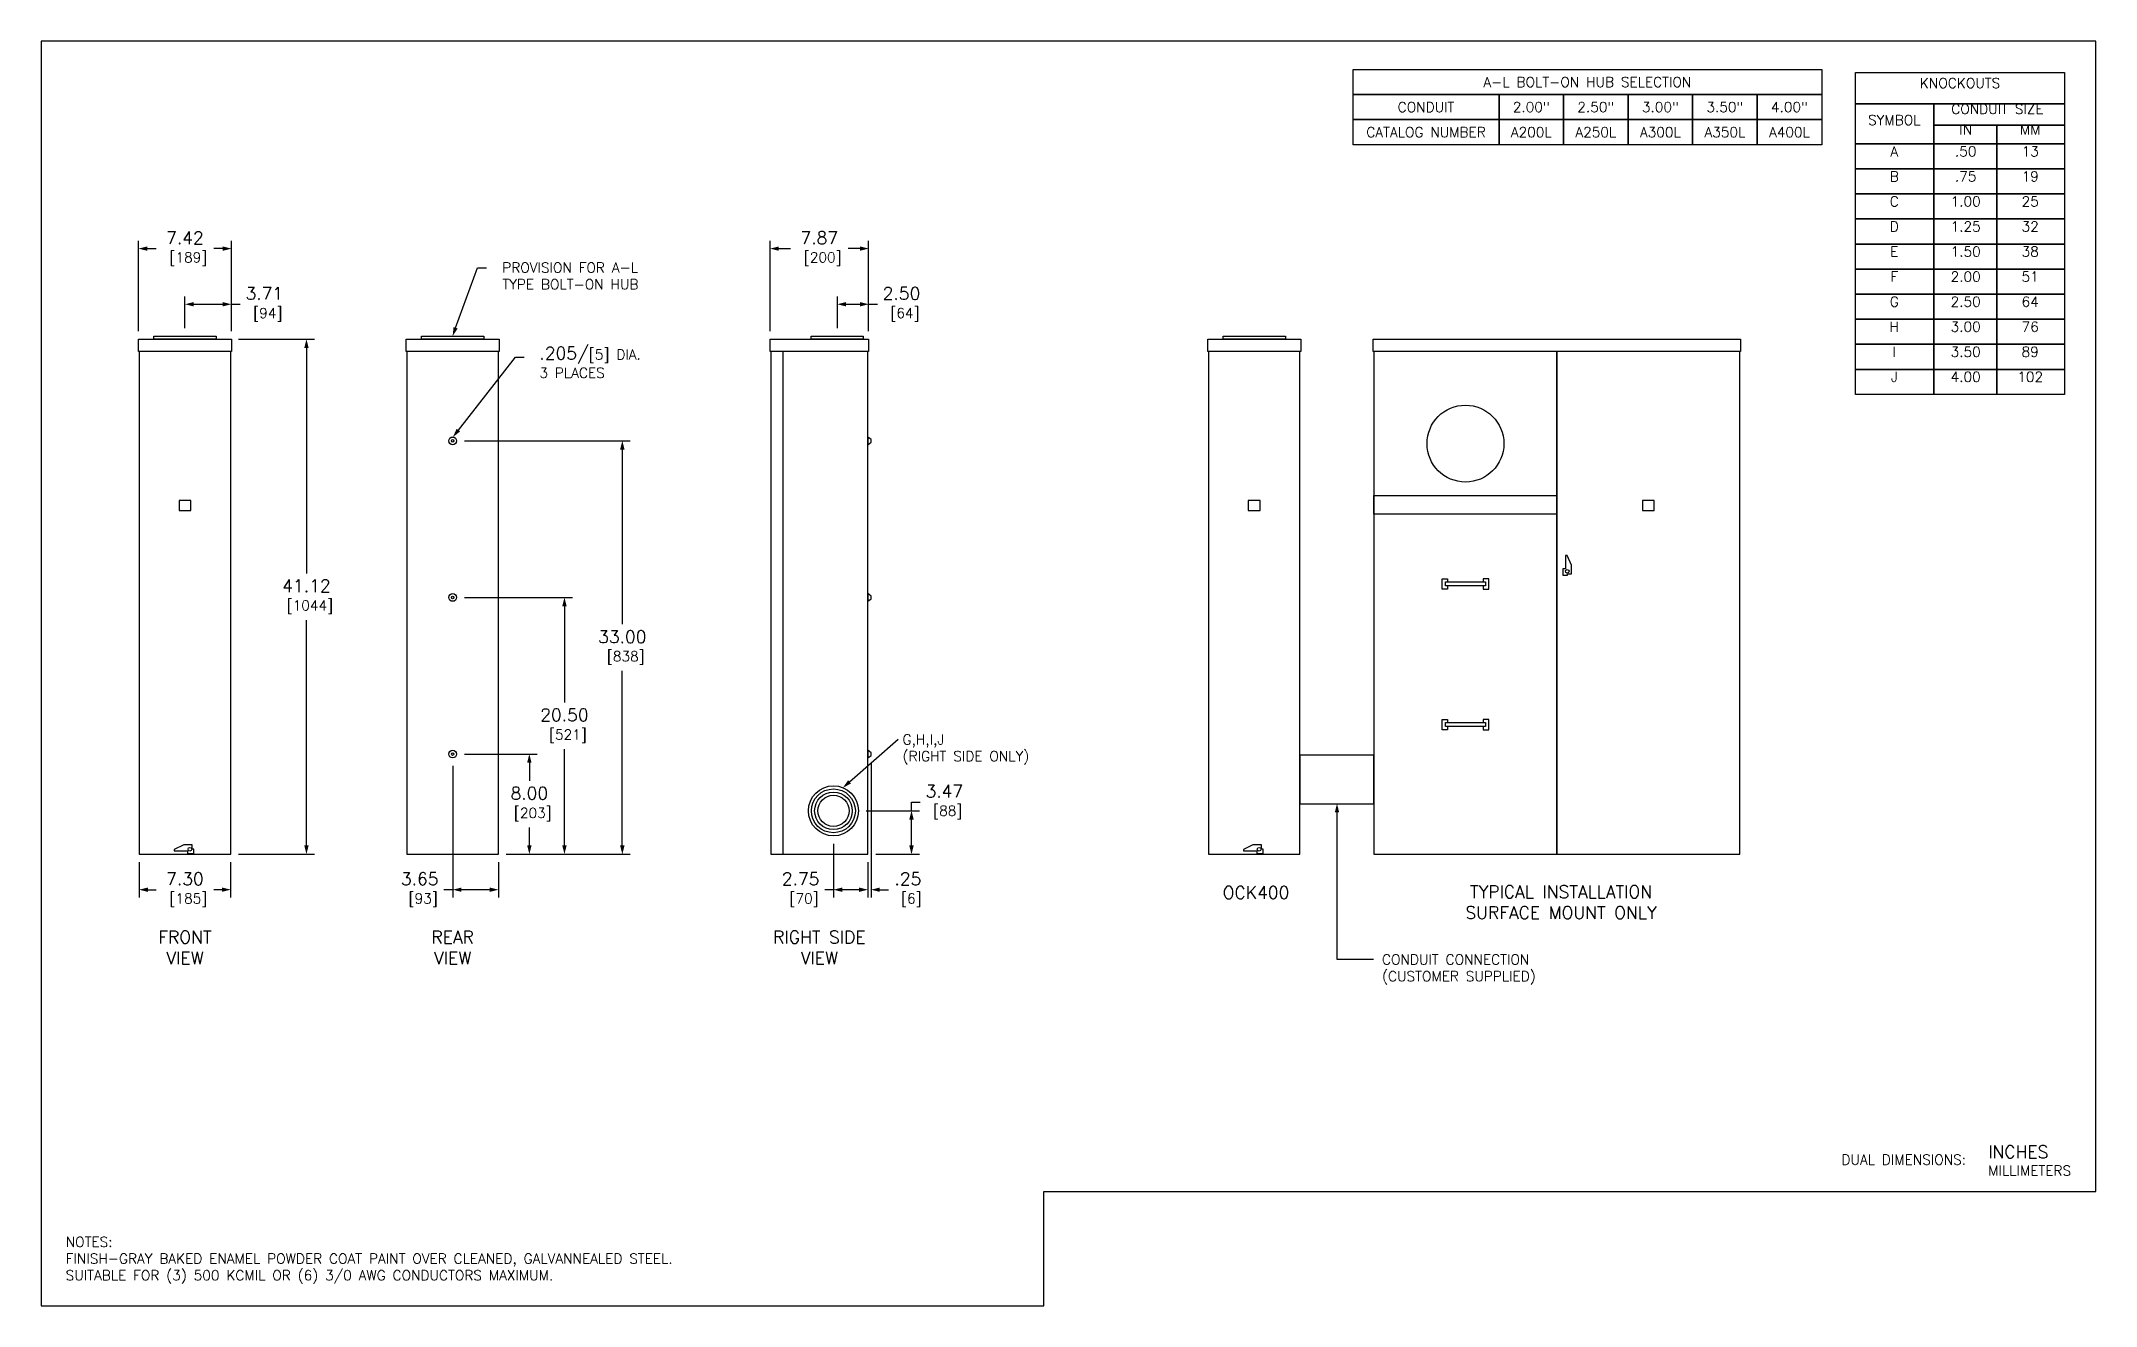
# Model space of a CAD drawing. Extents: x 0 to 879, y 0 to 101.
# Drawn here: x 0 to 164, y 0 to 101 of the extents above; entities that cross this region are included whole.
import ezdxf
from ezdxf.enums import TextEntityAlignment as Align

# ---------------------------------------------------------------- set-up
doc = ezdxf.new("R2010")
doc.units = 0
doc.header["$MEASUREMENT"] = 0
doc.layers.get('0').update_dxf_attribs({"linetype": 'CONTINUOUS'})
doc.layers.get('DEFPOINTS').update_dxf_attribs({"linetype": 'CONTINUOUS'})
for name, color, linetype in [('CONTINUOUS1', 7, 'CONTINUOUS'), ('DIM', 2, 'CONTINUOUS'), ('TEXT1', 3, 'CONTINUOUS'), ('VIEWPORT', 9, 'CONTINUOUS')]:
    doc.layers.add(name, color=color, linetype=linetype)
doc.styles.add('ROMANS', font='romans.shx')
doc.dimstyles.new('SCHNEIDERELECTRIC_DUAL_BEL', dxfattribs={"dimscale": 0, "dimtxt": 0.1, "dimasz": 0.07, "dimexe": 0.0625, "dimexo": 0.0625, "dimgap": 0.04, "dimtad": 0, "dimtih": 1, "dimtoh": 1, "dimrnd": 0.001, "dimzin": 4, "dimtxsty": 'ROMANS', "dimblk": 'SEARROW', "dimcen": 0.09, "dimclrd": 256, "dimclre": 256, "dimclrt": 256, "dimazin": 3, "dimtfac": 1, "dimtofl": 0, "dimtmove": 0, "dimatfit": 3, "dimtolj": 1, "dimtzin": 0})

msp = doc.modelspace()

# ---------------------------------------------------------------- texts
at = {"layer": 'TEXT1', "style": 'ROMANS'}
for s, height, p in [('KNOCKOUTS', 0.8, (153.158, 97.204)), ('CONDUIT SIZE', 0.80001, (156.143, 95.137)), ('SYMBOL', 0.8, (147.908, 94.254)), ('IN', 0.8, (153.606, 93.504)), ('MM', 0.8, (158.756, 93.504)), ('A', 0.8, (147.908, 91.754)), ('.50', 0.8, (153.606, 91.754)), ('13', 0.8, (158.756, 91.754)), ('B', 0.8, (147.908, 89.754)), ('.75', 0.8, (153.606, 89.754)), ('19', 0.8, (158.756, 89.754)), ('C', 0.8, (147.908, 87.754)), ('1.00', 0.8, (153.606, 87.754)), ('25', 0.8, (158.756, 87.754)), ('D', 0.8, (147.908, 85.754)), ('1.25', 0.8, (153.606, 85.754)), ('32', 0.8, (158.756, 85.754)), ('E', 0.8, (147.908, 83.754)), ('1.50', 0.8, (153.606, 83.754)), ('38', 0.8, (158.756, 83.754)), ('F', 0.8, (147.908, 81.754)), ('2.00', 0.8, (153.606, 81.754)), ('51', 0.8, (158.756, 81.754)), ('G', 0.8, (147.908, 79.754)), ('2.50', 0.8, (153.606, 79.754)), ('64', 0.8, (158.756, 79.754)), ('H', 0.8, (147.908, 77.754)), ('3.00', 0.8, (153.606, 77.754)), ('76', 0.8, (158.756, 77.754)), ('I', 0.8, (147.908, 75.754)), ('3.50', 0.8, (153.606, 75.754)), ('89', 0.8, (158.756, 75.754)), ('J', 0.8, (147.908, 73.754)), ('4.00', 0.8, (153.606, 73.754)), ('102', 0.8, (158.756, 73.754))]:
    msp.add_text(s, height=height, dxfattribs=at).set_placement(p, align=Align.CENTER)
for s, height, p in [('DUAL DIMENSIONS:', 0.8, (143.693, 11.273)), ('INCHES', 1, (155.405, 11.799)), ('MILLIMETERS', 0.8, (155.405, 10.399))]:
    msp.add_text(s, height=height, dxfattribs=at).set_placement(p)
for s, insert, char_height, attachment_point in [('A-L BOLT-ON HUB SELECTION', (123.416, 97.686), 0.8, 5), ('CONDUIT', (110.537, 95.686), 0.8, 5), ('2.00"', (118.936, 95.686), 0.8, 5), ('2.50"', (124.087, 95.686), 0.8, 5), ('3.00"', (129.239, 95.686), 0.8, 5), ('3.50"', (134.39, 95.686), 0.8, 5), ('4.00"', (139.541, 95.686), 0.8, 5), ('CATALOG NUMBER', (110.537, 93.686), 0.8, 5), ('A200L', (118.936, 93.686), 0.8, 5), ('A250L', (124.087, 93.686), 0.8, 5), ('A300L', (129.239, 93.686), 0.8, 5), ('A350L', (134.39, 93.686), 0.8, 5), ('A400L', (139.541, 93.686), 0.8, 5), ('PROVISION FOR A-L\\PTYPE BOLT-ON HUB', (36.808, 83.275), 0.8, 1), ('.205/{\\H0.8x;[5] DIA.\\P3 PLACES}', (39.773, 76.54), 1, 1), ('G,H,I,J\\P(RIGHT SIDE ONLY)', (68.759, 45.61), 0.8, 1), ('OCK400', (96.964, 32.994), 1, 5), ('TYPICAL INSTALLATION\\PSURFACE MOUNT ONLY', (121.308, 32.224), 1, 5), ('FRONT\\PVIEW', (11.483, 28.601), 1, 5), ('REAR\\PVIEW', (32.845, 28.601), 1, 5), ('RIGHT SIDE\\PVIEW', (62.114, 28.601), 1, 5), ('CONDUIT CONNECTION\\P(CUSTOMER SUPPLIED)', (107.023, 28.048), 0.8, 1), ('NOTES:\\PFINISH-GRAY BAKED ENAMEL POWDER COAT PAINT OVER CLEANED, GALVANNEALED STEEL.\\PSUITABLE FOR (3) 500 KCMIL OR (6) 3/0 AWG CONDUCTORS MAXIMUM.', (1.963, 5.511), 0.8, 1)]:
    msp.add_mtext(s, dxfattribs=dict(at, insert=insert, char_height=char_height, attachment_point=attachment_point))

# ---------------------------------------------------------------- blocks, each defined once
blk = doc.blocks.new('SEARROW')
at = {"linetype": 'BYBLOCK'}
blk.add_lwpolyline([(0, 0, 0, 0.5, 0), (-1, 0, 0.5, 0.5, 0)], format="xyseb", dxfattribs=at)
blk = doc.blocks.new('*D3')
at = {"layer": 'DEFPOINTS', "color": 0}
for p in [(15.19, 84.39), (7.77, 77.17), (15.19, 77.17)]:
    blk.add_point(p, dxfattribs=at)
at = {"layer": 'DIM'}
for p, q in [((7.77, 77.79), (7.77, 85.01)), ((8.47, 84.39), (9.18, 84.39)), ((14.49, 84.39), (13.79, 84.39)), ((15.19, 77.79), (15.19, 85.01))]:
    blk.add_line(p, q, dxfattribs=at)
at = {"layer": 'DIM', "xscale": 0.7000000000000001, "yscale": 0.7000000000000001, "zscale": 0.7000000000000001, "rotation": 180}
blk.add_blockref('SEARROW', (7.77, 84.39), dxfattribs=at)
at = {"layer": 'DIM', "xscale": 0.7000000000000001, "yscale": 0.7000000000000001, "zscale": 0.7000000000000001}
blk.add_blockref('SEARROW', (15.19, 84.39), dxfattribs=at)
at = {"layer": 'DIM', "insert": (11.48, 84.39), "char_height": 1, "attachment_point": 5, "style": 'ROMANS'}
blk.add_mtext('\\A1;7.42\\P{\\H0.8x; [189]', dxfattribs=at)
blk = doc.blocks.new('*D4')
at = {"layer": 'DEFPOINTS', "color": 0}
for p in [(11.48, 79.95), (11.48, 77.42), (15.19, 77.17)]:
    blk.add_point(p, dxfattribs=at)
at = {"layer": 'DIM'}
for p, q in [((11.48, 78.04), (11.48, 80.58)), ((15.19, 77.79), (15.19, 80.58)), ((12.18, 79.95), (14.49, 79.95)), ((15.19, 79.95), (15.89, 79.95))]:
    blk.add_line(p, q, dxfattribs=at)
at = {"layer": 'DIM', "xscale": 0.7000000000000001, "yscale": 0.7000000000000001, "zscale": 0.7000000000000001, "rotation": 180}
blk.add_blockref('SEARROW', (11.48, 79.95), dxfattribs=at)
at = {"layer": 'DIM', "xscale": 0.7000000000000001, "yscale": 0.7000000000000001, "zscale": 0.7000000000000001}
blk.add_blockref('SEARROW', (15.19, 79.95), dxfattribs=at)
at = {"layer": 'DIM', "insert": (17.82, 79.95), "char_height": 1, "attachment_point": 5, "style": 'ROMANS'}
blk.add_mtext('\\A1;3.71\\P{\\H0.8x; [94]', dxfattribs=at)
blk = doc.blocks.new('*D5')
at = {"layer": 'DEFPOINTS', "color": 0}
for p in [(63.55, 79.95), (63.55, 77.42), (66.05, 77.17)]:
    blk.add_point(p, dxfattribs=at)
at = {"layer": 'DIM'}
for p, q in [((63.55, 78.04), (63.55, 80.58)), ((66.05, 77.79), (66.05, 80.58)), ((64.25, 79.95), (65.35, 79.95)), ((66.05, 79.95), (66.75, 79.95))]:
    blk.add_line(p, q, dxfattribs=at)
at = {"layer": 'DIM', "xscale": 0.7000000000000001, "yscale": 0.7000000000000001, "zscale": 0.7000000000000001, "rotation": 180}
blk.add_blockref('SEARROW', (63.55, 79.95), dxfattribs=at)
at = {"layer": 'DIM', "xscale": 0.7000000000000001, "yscale": 0.7000000000000001, "zscale": 0.7000000000000001}
blk.add_blockref('SEARROW', (66.05, 79.95), dxfattribs=at)
at = {"layer": 'DIM', "insert": (68.67, 79.95), "char_height": 1, "attachment_point": 5, "style": 'ROMANS'}
blk.add_mtext('\\A1;2.50\\P{\\H0.8x; [64]', dxfattribs=at)
blk = doc.blocks.new('*D6')
at = {"layer": 'DEFPOINTS', "color": 0}
for p in [(58.18, 84.39), (58.18, 77.17), (66.05, 77.17)]:
    blk.add_point(p, dxfattribs=at)
at = {"layer": 'DIM'}
for p, q in [((58.18, 77.79), (58.18, 85.01)), ((58.88, 84.39), (59.81, 84.39)), ((65.35, 84.39), (64.42, 84.39)), ((66.05, 77.79), (66.05, 85.01))]:
    blk.add_line(p, q, dxfattribs=at)
at = {"layer": 'DIM', "xscale": 0.7000000000000001, "yscale": 0.7000000000000001, "zscale": 0.7000000000000001, "rotation": 180}
blk.add_blockref('SEARROW', (58.18, 84.39), dxfattribs=at)
at = {"layer": 'DIM', "xscale": 0.7000000000000001, "yscale": 0.7000000000000001, "zscale": 0.7000000000000001}
blk.add_blockref('SEARROW', (66.05, 84.39), dxfattribs=at)
at = {"layer": 'DIM', "insert": (62.11, 84.39), "char_height": 1, "attachment_point": 5, "style": 'ROMANS'}
blk.add_mtext('\\A1;7.87\\P{\\H0.8x; [200]', dxfattribs=at)
blk = doc.blocks.new('*D7')
at = {"layer": 'DEFPOINTS', "color": 0}
for p in [(65.24, 39.52), (69.47, 39.52), (65.99, 36.05)]:
    blk.add_point(p, dxfattribs=at)
at = {"layer": 'DIM'}
for p, q in [((65.86, 39.52), (70.1, 39.52)), ((69.47, 39.52), (69.47, 40.22)), ((69.47, 40.22), (70.17, 40.22)), ((69.47, 36.75), (69.47, 38.82)), ((66.61, 36.05), (70.1, 36.05))]:
    blk.add_line(p, q, dxfattribs=at)
at = {"layer": 'DIM', "xscale": 0.7000000000000001, "yscale": 0.7000000000000001, "zscale": 0.7000000000000001}
for p, rotation in [((69.47, 39.52), 90), ((69.47, 36.05), 270)]:
    blk.add_blockref('SEARROW', p, dxfattribs=dict(at, rotation=rotation))
at = {"layer": 'DIM', "insert": (72.09, 40.22), "char_height": 1, "attachment_point": 5, "style": 'ROMANS'}
blk.add_mtext('\\A1;3.47\\P{\\H0.8x; [88]', dxfattribs=at)
blk = doc.blocks.new('*D8')
at = {"layer": 'DEFPOINTS', "color": 0}
for p in [(66.24, 43.94), (65.99, 36.05), (66.24, 33.22)]:
    blk.add_point(p, dxfattribs=at)
at = {"layer": 'DIM'}
for p, q in [((66.24, 43.32), (66.24, 32.6)), ((65.99, 35.42), (65.99, 32.6)), ((65.29, 33.22), (64.59, 33.22)), ((66.94, 33.22), (67.64, 33.22))]:
    blk.add_line(p, q, dxfattribs=at)
at = {"layer": 'DIM', "xscale": 0.7000000000000001, "yscale": 0.7000000000000001, "zscale": 0.7000000000000001}
blk.add_blockref('SEARROW', (65.99, 33.22), dxfattribs=at)
at = {"layer": 'DIM', "xscale": 0.7000000000000001, "yscale": 0.7000000000000001, "zscale": 0.7000000000000001, "rotation": 180}
blk.add_blockref('SEARROW', (66.24, 33.22), dxfattribs=at)
at = {"layer": 'DIM', "insert": (69.18, 33.22), "char_height": 1, "attachment_point": 5, "style": 'ROMANS'}
blk.add_mtext('\\A1;.25\\P{\\H0.8x; [6]', dxfattribs=at)
blk = doc.blocks.new('*D9')
at = {"layer": 'DEFPOINTS', "color": 0}
for p in [(63.24, 37.52), (65.99, 36.05), (63.24, 33.22)]:
    blk.add_point(p, dxfattribs=at)
at = {"layer": 'DIM'}
for p, q in [((63.24, 36.89), (63.24, 32.6)), ((65.99, 35.42), (65.99, 32.6)), ((63.24, 33.22), (62.54, 33.22)), ((65.29, 33.22), (63.94, 33.22))]:
    blk.add_line(p, q, dxfattribs=at)
at = {"layer": 'DIM', "xscale": 0.7000000000000001, "yscale": 0.7000000000000001, "zscale": 0.7000000000000001, "rotation": 180}
blk.add_blockref('SEARROW', (63.24, 33.22), dxfattribs=at)
at = {"layer": 'DIM', "xscale": 0.7000000000000001, "yscale": 0.7000000000000001, "zscale": 0.7000000000000001}
blk.add_blockref('SEARROW', (65.99, 33.22), dxfattribs=at)
at = {"layer": 'DIM', "insert": (60.62, 33.22), "char_height": 1, "attachment_point": 5, "style": 'ROMANS'}
blk.add_mtext('\\A1;2.75\\P{\\H0.8x; [70]', dxfattribs=at)
blk = doc.blocks.new('*D10')
at = {"layer": 'DEFPOINTS', "color": 0}
for p in [(32.85, 43.74), (36.5, 36.05), (32.85, 33.22)]:
    blk.add_point(p, dxfattribs=at)
at = {"layer": 'DIM'}
for p, q in [((32.85, 43.11), (32.85, 32.6)), ((36.5, 35.42), (36.5, 32.6)), ((32.85, 33.22), (32.15, 33.22)), ((35.8, 33.22), (33.55, 33.22))]:
    blk.add_line(p, q, dxfattribs=at)
at = {"layer": 'DIM', "xscale": 0.7000000000000001, "yscale": 0.7000000000000001, "zscale": 0.7000000000000001, "rotation": 180}
blk.add_blockref('SEARROW', (32.85, 33.22), dxfattribs=at)
at = {"layer": 'DIM', "xscale": 0.7000000000000001, "yscale": 0.7000000000000001, "zscale": 0.7000000000000001}
blk.add_blockref('SEARROW', (36.5, 33.22), dxfattribs=at)
at = {"layer": 'DIM', "insert": (30.22, 33.22), "char_height": 1, "attachment_point": 5, "style": 'ROMANS'}
blk.add_mtext('\\A1;3.65\\P{\\H0.8x; [93]', dxfattribs=at)
blk = doc.blocks.new('*D11')
at = {"layer": 'DEFPOINTS', "color": 0}
for p in [(33.15, 44.05), (38.97, 44.05), (36.5, 36.05)]:
    blk.add_point(p, dxfattribs=at)
at = {"layer": 'DIM'}
for p, q in [((33.78, 44.05), (39.59, 44.05)), ((38.97, 43.35), (38.97, 41.91)), ((38.97, 36.75), (38.97, 38.18)), ((37.12, 36.05), (39.59, 36.05))]:
    blk.add_line(p, q, dxfattribs=at)
at = {"layer": 'DIM', "xscale": 0.7000000000000001, "yscale": 0.7000000000000001, "zscale": 0.7000000000000001}
for p, rotation in [((38.97, 44.05), 90), ((38.97, 36.05), 270)]:
    blk.add_blockref('SEARROW', p, dxfattribs=dict(at, rotation=rotation))
at = {"layer": 'DIM', "insert": (38.97, 40.05), "char_height": 1, "attachment_point": 5, "style": 'ROMANS'}
blk.add_mtext('\\A1;8.00\\P{\\H0.8x; [203]', dxfattribs=at)
blk = doc.blocks.new('*D12')
at = {"layer": 'DEFPOINTS', "color": 0}
for p in [(33.15, 56.55), (41.77, 56.55), (36.5, 36.05)]:
    blk.add_point(p, dxfattribs=at)
at = {"layer": 'DIM'}
for p, q in [((33.78, 56.55), (42.4, 56.55)), ((41.77, 55.85), (41.77, 48.16)), ((41.77, 36.75), (41.77, 44.43)), ((37.12, 36.05), (42.4, 36.05))]:
    blk.add_line(p, q, dxfattribs=at)
at = {"layer": 'DIM', "xscale": 0.7000000000000001, "yscale": 0.7000000000000001, "zscale": 0.7000000000000001}
for p, rotation in [((41.77, 56.55), 90), ((41.77, 36.05), 270)]:
    blk.add_blockref('SEARROW', p, dxfattribs=dict(at, rotation=rotation))
at = {"layer": 'DIM', "insert": (41.77, 46.3), "char_height": 1, "attachment_point": 5, "style": 'ROMANS'}
blk.add_mtext('\\A1;20.50\\P{\\H0.8x; [521]', dxfattribs=at)
blk = doc.blocks.new('*D13')
at = {"layer": 'DEFPOINTS', "color": 0}
for p in [(33.15, 69.05), (36.5, 36.05), (46.39, 36.05)]:
    blk.add_point(p, dxfattribs=at)
at = {"layer": 'DIM'}
for p, q in [((33.78, 69.05), (47.01, 69.05)), ((46.39, 68.35), (46.39, 54.41)), ((46.39, 36.75), (46.39, 50.68)), ((37.12, 36.05), (47.01, 36.05))]:
    blk.add_line(p, q, dxfattribs=at)
at = {"layer": 'DIM', "xscale": 0.7000000000000001, "yscale": 0.7000000000000001, "zscale": 0.7000000000000001}
for p, rotation in [((46.39, 69.05), 90), ((46.39, 36.05), 270)]:
    blk.add_blockref('SEARROW', p, dxfattribs=dict(at, rotation=rotation))
at = {"layer": 'DIM', "insert": (46.39, 52.55), "char_height": 1, "attachment_point": 5, "style": 'ROMANS'}
blk.add_mtext('\\A1;33.00\\P{\\H0.8x; [838]', dxfattribs=at)
blk = doc.blocks.new('*D14')
at = {"layer": 'DEFPOINTS', "color": 0}
for p in [(15.13, 77.17), (21.18, 77.17), (15.13, 36.05)]:
    blk.add_point(p, dxfattribs=at)
at = {"layer": 'DIM'}
for p, q in [((15.76, 77.17), (21.81, 77.17)), ((21.18, 76.47), (21.18, 58.47)), ((21.18, 36.75), (21.18, 54.74)), ((15.76, 36.05), (21.81, 36.05))]:
    blk.add_line(p, q, dxfattribs=at)
at = {"layer": 'DIM', "xscale": 0.7000000000000001, "yscale": 0.7000000000000001, "zscale": 0.7000000000000001}
for p, rotation in [((21.18, 77.17), 90), ((21.18, 36.05), 270)]:
    blk.add_blockref('SEARROW', p, dxfattribs=dict(at, rotation=rotation))
at = {"layer": 'DIM', "insert": (21.18, 56.61), "char_height": 1, "attachment_point": 5, "style": 'ROMANS'}
blk.add_mtext('\\A1;41.12\\P{\\H0.8x; [1044]', dxfattribs=at)
blk = doc.blocks.new('*D15')
at = {"layer": 'DEFPOINTS', "color": 0}
for p in [(7.83, 36.05), (15.13, 36.05), (15.13, 33.22)]:
    blk.add_point(p, dxfattribs=at)
at = {"layer": 'DIM'}
for p, q in [((7.83, 35.42), (7.83, 32.6)), ((15.13, 35.42), (15.13, 32.6)), ((8.53, 33.22), (9.18, 33.22)), ((14.43, 33.22), (13.79, 33.22))]:
    blk.add_line(p, q, dxfattribs=at)
at = {"layer": 'DIM', "xscale": 0.7000000000000001, "yscale": 0.7000000000000001, "zscale": 0.7000000000000001, "rotation": 180}
blk.add_blockref('SEARROW', (7.83, 33.22), dxfattribs=at)
at = {"layer": 'DIM', "xscale": 0.7000000000000001, "yscale": 0.7000000000000001, "zscale": 0.7000000000000001}
blk.add_blockref('SEARROW', (15.13, 33.22), dxfattribs=at)
at = {"layer": 'DIM', "insert": (11.48, 33.22), "char_height": 1, "attachment_point": 5, "style": 'ROMANS'}
blk.add_mtext('\\A1;7.30\\P{\\H0.8x; [185]', dxfattribs=at)

# ---------------------------------------------------------------- dimensions: what is measured, and where the dimension line sits
at = {"layer": 'DIM'}
for base, p1, p2, picture, middle in [((15.193, 84.385), (7.773, 77.165), (15.193, 77.165), '*D3', (11.483, 84.385)), ((32.845, 33.223), (36.495, 36.045), (32.845, 43.738), '*D10', (30.221, 33.223)), ((66.239, 33.223), (65.989, 36.045), (66.239, 43.943), '*D8', (69.182, 33.223)), ((63.239, 33.223), (65.989, 36.045), (63.239, 37.515), '*D9', (60.616, 33.223))]:
    dim = msp.add_linear_dim(base=base, p1=p1, p2=p2, dimstyle='SCHNEIDERELECTRIC_DUAL_BEL', override={"dimscale": 10, "dimpost": '\\P{\\H0.8x;'}, dxfattribs=at)
    dim.commit()
    dim.dimension.update_dxf_attribs({"geometry": picture, "text_midpoint": middle})
for base, p1, p2, picture, middle in [((58.179, 84.385), (66.049, 77.165), (58.179, 77.165), '*D6', (62.114, 84.385)), ((11.483, 79.954), (15.193, 77.165), (11.483, 77.415), '*D4', (17.817, 79.954)), ((63.549, 79.954), (66.049, 77.165), (63.549, 77.415), '*D5', (68.673, 79.954)), ((15.133, 33.223), (7.833, 36.045), (15.133, 36.045), '*D15', (11.483, 33.223))]:
    dim = msp.add_linear_dim(base=base, p1=p1, p2=p2, dimstyle='SCHNEIDERELECTRIC_DUAL_BEL', override={"dimscale": 10, "dimpost": '\\P{\\H0.8x;'}, dxfattribs=at)
    dim.commit()
    dim.dimension.update_dxf_attribs({"geometry": picture, "text_midpoint": middle, "dimtype": 160})
for base, p1, p2, picture, middle in [((21.182, 77.165), (15.133, 36.045), (15.133, 77.165), '*D14', (21.182, 56.605)), ((46.386, 36.045), (33.153, 69.045), (36.495, 36.045), '*D13', (46.386, 52.545)), ((41.774, 56.545), (36.495, 36.045), (33.153, 56.545), '*D12', (41.774, 46.295)), ((38.968, 44.045), (36.495, 36.045), (33.153, 44.045), '*D11', (38.968, 40.045))]:
    dim = msp.add_linear_dim(base=base, p1=p1, p2=p2, angle=90, dimstyle='SCHNEIDERELECTRIC_DUAL_BEL', override={"dimscale": 10, "dimpost": '\\P{\\H0.8x;'}, dxfattribs=at)
    dim.commit()
    dim.dimension.update_dxf_attribs({"geometry": picture, "text_midpoint": middle})
dim = msp.add_linear_dim(base=(69.47, 39.515), p1=(65.989, 36.045), p2=(65.239, 39.515), angle=90, dimstyle='SCHNEIDERELECTRIC_DUAL_BEL', override={"dimscale": 10, "dimpost": '\\P{\\H0.8x;'}, dxfattribs=at)
dim.commit()
dim.dimension.update_dxf_attribs({"geometry": '*D7', "text_midpoint": (72.094, 40.215), "dimtype": 160})

# ---------------------------------------------------------------- linework, layer by layer
at = {"layer": 'CONTINUOUS1'}
for points in [[(104.715, 98.686), (142.117, 98.686), (142.117, 96.686), (104.715, 96.686)], [(144.812, 98.454), (161.5, 98.454), (161.5, 95.954), (144.812, 95.954)], [(104.715, 96.686), (116.36, 96.686), (116.36, 94.686), (104.715, 94.686)], [(116.36, 96.686), (121.511, 96.686), (121.511, 94.686), (116.36, 94.686)], [(121.511, 96.686), (126.663, 96.686), (126.663, 94.686), (121.511, 94.686)], [(126.663, 96.686), (131.814, 96.686), (131.814, 94.686), (126.663, 94.686)], [(131.814, 96.686), (136.966, 96.686), (136.966, 94.686), (131.814, 94.686)], [(136.966, 96.686), (142.117, 96.686), (142.117, 94.686), (136.966, 94.686)], [(144.812, 95.954), (151.052, 95.954), (151.052, 92.754), (144.812, 92.754)], [(151.052, 95.954), (161.5, 95.954), (161.5, 94.254), (151.052, 94.254)], [(104.715, 94.686), (116.36, 94.686), (116.36, 92.686), (104.715, 92.686)], [(116.36, 94.686), (121.511, 94.686), (121.511, 92.686), (116.36, 92.686)], [(121.511, 94.686), (126.663, 94.686), (126.663, 92.686), (121.511, 92.686)], [(126.663, 94.686), (131.814, 94.686), (131.814, 92.686), (126.663, 92.686)], [(131.814, 94.686), (136.966, 94.686), (136.966, 92.686), (131.814, 92.686)], [(136.966, 94.686), (142.117, 94.686), (142.117, 92.686), (136.966, 92.686)], [(151.052, 94.254), (156.088, 94.254), (156.088, 92.754), (151.052, 92.754)], [(156.088, 94.254), (161.5, 94.254), (161.5, 92.754), (156.088, 92.754)], [(144.812, 92.754), (151.052, 92.754), (151.052, 90.754), (144.812, 90.754)], [(151.052, 92.754), (156.088, 92.754), (156.088, 90.754), (151.052, 90.754)], [(156.088, 92.754), (161.5, 92.754), (161.5, 90.754), (156.088, 90.754)], [(144.812, 90.754), (151.052, 90.754), (151.052, 88.754), (144.812, 88.754)], [(151.052, 90.754), (156.088, 90.754), (156.088, 88.754), (151.052, 88.754)], [(156.088, 90.754), (161.5, 90.754), (161.5, 88.754), (156.088, 88.754)], [(144.812, 88.754), (151.052, 88.754), (151.052, 86.754), (144.812, 86.754)], [(151.052, 88.754), (156.088, 88.754), (156.088, 86.754), (151.052, 86.754)], [(156.088, 88.754), (161.5, 88.754), (161.5, 86.754), (156.088, 86.754)], [(144.812, 86.754), (151.052, 86.754), (151.052, 84.754), (144.812, 84.754)], [(151.052, 86.754), (156.088, 86.754), (156.088, 84.754), (151.052, 84.754)], [(156.088, 86.754), (161.5, 86.754), (161.5, 84.754), (156.088, 84.754)], [(144.812, 84.754), (151.052, 84.754), (151.052, 82.754), (144.812, 82.754)], [(151.052, 84.754), (156.088, 84.754), (156.088, 82.754), (151.052, 82.754)], [(156.088, 84.754), (161.5, 84.754), (161.5, 82.754), (156.088, 82.754)], [(144.812, 82.754), (151.052, 82.754), (151.052, 80.754), (144.812, 80.754)], [(151.052, 82.754), (156.088, 82.754), (156.088, 80.754), (151.052, 80.754)], [(156.088, 82.754), (161.5, 82.754), (161.5, 80.754), (156.088, 80.754)], [(144.812, 80.754), (151.052, 80.754), (151.052, 78.754), (144.812, 78.754)], [(151.052, 80.754), (156.088, 80.754), (156.088, 78.754), (151.052, 78.754)], [(156.088, 80.754), (161.5, 80.754), (161.5, 78.754), (156.088, 78.754)], [(144.812, 78.754), (151.052, 78.754), (151.052, 76.754), (144.812, 76.754)], [(151.052, 78.754), (156.088, 78.754), (156.088, 76.754), (151.052, 76.754)], [(156.088, 78.754), (161.5, 78.754), (161.5, 76.754), (156.088, 76.754)], [(15.193, 76.165), (7.773, 76.165), (7.773, 77.165), (15.193, 77.165)], [(13.97, 77.165), (8.996, 77.165), (8.996, 77.415), (13.97, 77.415)], [(36.555, 76.165), (29.135, 76.165), (29.135, 77.165), (36.555, 77.165)], [(35.332, 77.165), (30.358, 77.165), (30.358, 77.415), (35.332, 77.415)], [(66.049, 76.165), (58.179, 76.165), (58.179, 77.165), (66.049, 77.165)], [(65.625, 77.165), (61.473, 77.165), (61.473, 77.415), (65.625, 77.415)], [(100.533, 76.165), (93.113, 76.165), (93.113, 77.165), (100.533, 77.165)], [(99.31, 77.165), (94.337, 77.165), (94.337, 77.415), (99.31, 77.415)], [(135.641, 76.165), (106.321, 76.165), (106.321, 77.165), (135.641, 77.165)], [(7.833, 36.045), (15.133, 36.045), (15.133, 76.165), (7.833, 76.165)], [(29.195, 36.045), (36.495, 36.045), (36.495, 76.165), (29.195, 76.165)], [(58.239, 36.045), (65.989, 36.045), (65.989, 76.165), (58.239, 76.165)], [(59.239, 76.165), (58.239, 76.165), (58.239, 36.045), (59.239, 36.045)], [(93.173, 36.045), (100.473, 36.045), (100.473, 76.165), (93.173, 76.165)], [(106.381, 36.045), (120.981, 36.045), (120.981, 76.165), (106.381, 76.165)], [(120.981, 36.045), (135.581, 36.045), (135.581, 76.165), (120.981, 76.165)], [(144.812, 76.754), (151.052, 76.754), (151.052, 74.754), (144.812, 74.754)], [(151.052, 76.754), (156.088, 76.754), (156.088, 74.754), (151.052, 74.754)], [(156.088, 76.754), (161.5, 76.754), (161.5, 74.754), (156.088, 74.754)], [(144.812, 74.754), (151.052, 74.754), (151.052, 72.754), (144.812, 72.754)], [(151.052, 74.754), (156.088, 74.754), (156.088, 72.754), (151.052, 72.754)], [(156.088, 74.754), (161.5, 74.754), (161.5, 72.754), (156.088, 72.754)], [(65.989, 68.738), (66.239, 68.943), (66.239, 69.148), (65.989, 69.353)], [(11.011, 63.481), (11.955, 63.481), (11.955, 64.29), (11.011, 64.29)], [(96.352, 63.481), (97.295, 63.481), (97.295, 64.29), (96.352, 64.29)], [(120.981, 63.206), (106.381, 63.206), (106.381, 64.673), (120.981, 64.673)], [(127.809, 63.481), (128.753, 63.481), (128.753, 64.29), (127.809, 64.29)], [(121.816, 58.439), (122.146, 58.439), (122.146, 59.124), (121.788, 59.886), (121.669, 59.886), (121.669, 58.825), (121.458, 58.825), (121.458, 58.32), (121.669, 58.32), (121.816, 58.32)], [(115.276, 57.466), (112.085, 57.466), (112.085, 57.785), (115.276, 57.785)], [(65.989, 56.238), (66.239, 56.443), (66.239, 56.648), (65.989, 56.853)], [(115.276, 46.239), (112.085, 46.239), (112.085, 46.558), (115.276, 46.558)], [(65.989, 43.738), (66.239, 43.943), (66.239, 44.148), (65.989, 44.353)], [(106.381, 43.95), (100.473, 43.95), (100.473, 40.086), (106.381, 40.086)], [(12.069, 36.469), (12.069, 36.799), (11.385, 36.799), (10.623, 36.441), (10.623, 36.322), (11.684, 36.322), (11.684, 36.111), (12.188, 36.111), (12.188, 36.322), (12.188, 36.469)], [(97.41, 36.469), (97.41, 36.799), (96.725, 36.799), (95.963, 36.441), (95.963, 36.322), (97.024, 36.322), (97.024, 36.111), (97.529, 36.111), (97.529, 36.322), (97.529, 36.469)]]:
    msp.add_lwpolyline(points, close=True, dxfattribs=at)
for points in [[(112.254, 57.466), (112.254, 57.212), (111.826, 57.212), (111.826, 58.038), (112.254, 58.038), (112.254, 57.785)], [(115.108, 57.466), (115.108, 57.212), (115.536, 57.212), (115.536, 58.038), (115.108, 58.038), (115.108, 57.785)], [(112.254, 46.239), (112.254, 45.986), (111.826, 45.986), (111.826, 46.812), (112.254, 46.812), (112.254, 46.558)], [(115.108, 46.239), (115.108, 45.986), (115.536, 45.986), (115.536, 46.812), (115.108, 46.812), (115.108, 46.558)]]:
    msp.add_lwpolyline(points, dxfattribs=at)
for centre, radius in [((113.681, 68.825), 3.067), ((32.845, 69.045), 0.307), ((32.845, 69.045), 0.102), ((121.802, 58.632), 0.146), ((32.845, 56.545), 0.307), ((32.845, 56.545), 0.102), ((32.845, 44.045), 0.307), ((32.845, 44.045), 0.102), ((63.239, 39.515), 2), ((63.239, 39.515), 1.75), ((63.239, 39.515), 1.5), ((63.239, 39.515), 1.25), ((11.876, 36.455), 0.146), ((97.217, 36.455), 0.146)]:
    msp.add_circle(centre, radius, dxfattribs=at)
at = {"layer": 'TEXT1'}
msp.add_line((64.526, 41.827), (68.411, 45.231), dxfattribs=at)
for points in [[(33.086, 78.073), (34.838, 82.845), (35.538, 82.845)], [(33.303, 69.903), (37.864, 75.736), (38.564, 75.736)], [(103.427, 39.386), (103.427, 27.673), (106.352, 27.673)]]:
    msp.add_lwpolyline(points, dxfattribs=at)
at = {"layer": 'VIEWPORT'}
msp.add_lwpolyline([(0, 0), (80.025, 0), (80.025, 9.12), (164, 9.12), (164, 100.954), (0, 100.954)], close=True, dxfattribs=at)

# ---------------------------------------------------------------- block references
at = {"layer": 'TEXT1', "xscale": 0.7000000000000001, "yscale": 0.7000000000000001, "zscale": 0.7000000000000001}
for p, rotation in [((32.845, 77.415), 249.8512964625264), ((32.872, 69.352), 231.9744354550438), ((64, 41.365), 221.2291645580276), ((103.427, 40.086), 90)]:
    msp.add_blockref('SEARROW', p, dxfattribs=dict(at, rotation=rotation))

msp.set_redraw_order([(e.dxf.handle, doc.entitydb.next_handle()) for e in msp.query("TEXT MTEXT ATTDEF DIMENSION ARC_DIMENSION")])  # texts and dimensions are drawn at this point

doc.saveas('drawing.dxf')
